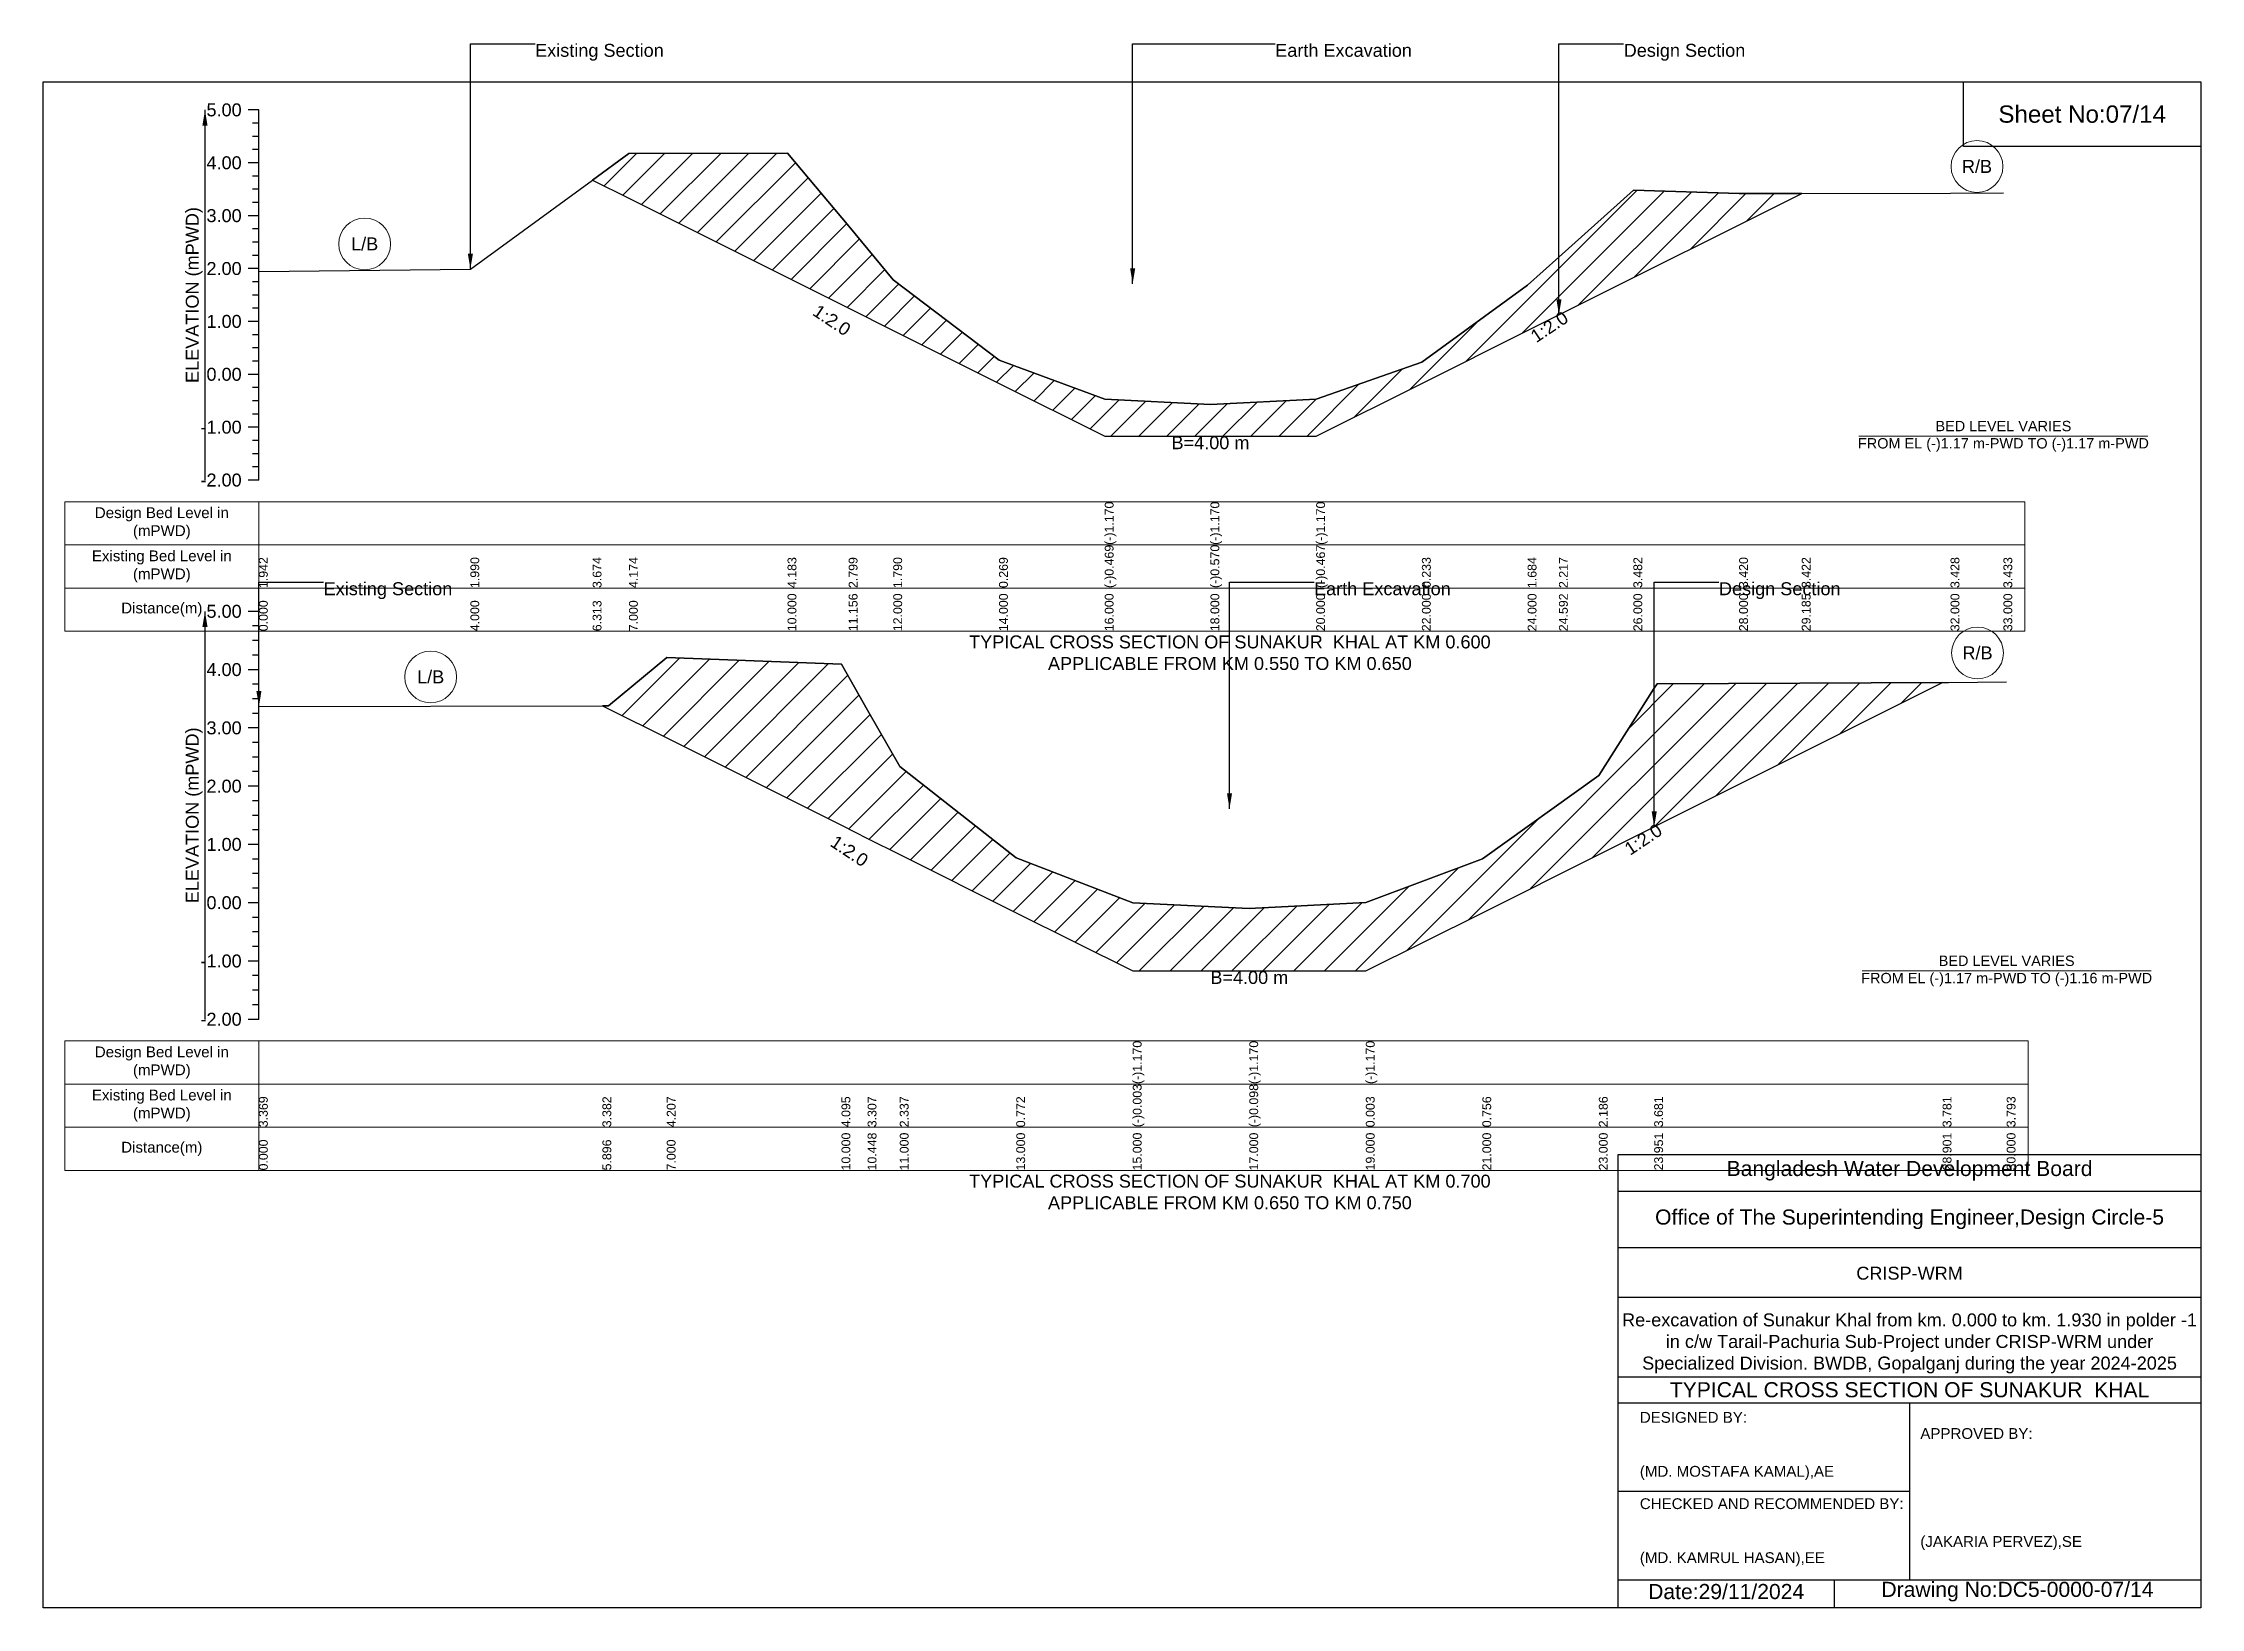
# Model space of a CAD drawing. Header units: inches. Extents: x 91000 to 238000, y -5656 to 143.
# Drawn here: x 160000 to 168000, y -5656 to 143 of the extents above; entities that cross this region are included whole.
import ezdxf

# ---------------------------------------------------------------- set-up
doc = ezdxf.new("R2010")
doc.units = ezdxf.units.IN
doc.header["$LTSCALE"] = 7
doc.header["$MEASUREMENT"] = 0
for name, color, linetype, lineweight in [('Cross section Data Border', 7, 'Continuous', 9), ('Cross Section Labels', 7, 'Continuous', 9), ('Existing_Bed_Level for Xsection', 7, 'Continuous', 25)]:
    doc.layers.add(name, color=color, linetype=linetype, lineweight=lineweight)
doc.styles.get("Standard").update_dxf_attribs({"font": 'arial.ttf'})
doc.dimstyles.get("Standard").update_dxf_attribs({"dimtxt": 0.18, "dimasz": 0.18, "dimexe": 0.18, "dimexo": 0.0625, "dimgap": 0.09, "dimtad": 0, "dimtih": 1, "dimtoh": 1, "dimdec": 4, "dimzin": 0, "dimdsep": 46, "dimtxsty": 'Standard', "dimcen": 0.09, "dimadec": 0, "dimazin": 0, "dimtfac": 1, "dimtdec": 4, "dimtofl": 0, "dimtmove": 0, "dimatfit": 3, "dimfxl": 1, "dimtolj": 1, "dimtzin": 0, "dimarcsym": 0})

msp = doc.modelspace()

# ---------------------------------------------------------------- texts
at = {"attachment_point": 5}
for s, insert, char_height in [('Sheet No:07/14', (167560, -120), 64), ('Bangladesh Water Development Board', (166920, -4036), 56), ('Office of The Superintending Engineer,Design Circle-5', (166920, -4216), 56)]:
    msp.add_mtext(s, dxfattribs=dict(at, insert=insert, char_height=char_height))
for s, insert, char_height, width, attachment_point in [('CRISP-WRM', (166920, -4416), 48, 2240, 5), ('Re-excavation of Sunakur Khal from km. 0.000 to km. 1.930 in polder -1  in c/w Tarail-Pachuria Sub-Project under CRISP-WRM under Specialized Division. BWDB, Gopalganj during the year 2024-2025', (166920, -4676), 48, 2160, 5), ('TYPICAL CROSS SECTION OF SUNAKUR  KHAL', (166920, -4848), 56, 2240, 5), ('DESIGNED BY:^J^J^J(MD. MOSTAFA KAMAL),AE', (165920, -5056), 40, 1120, 4), ('APPROVED BY:^J^J^J^J^J^J(JAKARIA PERVEZ),SE', (166960, -5216), 40, 1120, 4), ('CHECKED AND RECOMMENDED BY:^J^J^J(MD. KAMRUL HASAN),EE', (165920, -5376), 40, 1120, 4), ('Date:29/11/2024', (166240, -5596), 56, 1120, 5), ('Drawing No:DC5-0000-07/14', (167320, -5596), 56, 1760, 5)]:
    msp.add_mtext(s, dxfattribs=dict(insert=insert, char_height=char_height, width=width, attachment_point=attachment_point))
at = {"layer": 'Cross section Data Border', "char_height": 40, "width": 640, "attachment_point": 5}
for s, insert in [('Design Bed Level in (mPWD)', (160440, -1636.3)), ('Existing Bed Level in (mPWD)', (160440, -1796.3)), ('Distance(m)', (160440, -1956.3)), ('Design Bed Level in (mPWD)', (160440, -3634.8)), ('Existing Bed Level in (mPWD)', (160440, -3794.8)), ('Distance(m)', (160440, -3954.8))]:
    msp.add_mtext(s, dxfattribs=dict(at, insert=insert))
at = {"layer": 'Cross Section Labels'}
for s, insert, char_height, attachment_point in [('Existing Section', (161824, 140.7), 48, 1), ('Earth Excavation', (164568, 140.7), 48, 1), ('Design Section', (165860.1, 140.7), 48, 1), ('R/B', (167170, -313.9), 48, 5), ('L/B', (161192, -600.9), 48, 5), ('BED LEVEL VARIES ^JFROM EL (-)1.17 m-PWD TO (-)1.17 m-PWD', (167268, -1313.6), 38.4, 5), ('B=4.00 m', (164328, -1313.6), 48, 2), ('Existing Section', (161040, -1854.8), 48, 1), ('Earth Excavation', (164712, -1854.8), 48, 1), ('Design Section', (166213.3, -1854.8), 48, 1), ('TYPICAL CROSS SECTION OF SUNAKUR  KHAL AT KM 0.600^JAPPLICABLE FROM KM 0.550 TO KM 0.650', (164400, -2116.3), 48, 5), ('R/B', (167172, -2116.8), 48, 5), ('L/B', (161436.8, -2205.7), 48, 5), ('BED LEVEL VARIES ^JFROM EL (-)1.17 m-PWD TO (-)1.16 m-PWD', (167280, -3295.6), 38.4, 5), ('B=4.00 m', (164472, -3295.6), 48, 2), ('TYPICAL CROSS SECTION OF SUNAKUR  KHAL AT KM 0.700^JAPPLICABLE FROM KM 0.650 TO KM 0.750', (164400, -4114.8), 48, 5)]:
    msp.add_mtext(s, dxfattribs=dict(at, insert=insert, char_height=char_height, attachment_point=attachment_point))
at = {"layer": 'Cross Section Labels', "char_height": 48, "attachment_point": 2}
for insert, rotation in [((162937.6, -863.4), 326.30993), ((165571.1, -888), 33.69007), ((163002.8, -2831), 326.30993), ((165919.3, -2787.9), 33.69007)]:
    msp.add_mtext('1:2.0', dxfattribs=dict(at, insert=insert, rotation=rotation))
at = {"layer": 'Existing_Bed_Level for Xsection', "char_height": 48, "attachment_point": 6}
for s, insert in [('5.00', (160736, -104.3)), ('4.00', (160736, -300.3)), ('3.00', (160736, -496.3)), ('2.00', (160736, -692.3)), ('1.00', (160736, -888.3)), ('0.00', (160736, -1084.3)), ('-1.00', (160736, -1280.3)), ('-2.00', (160736, -1476.3)), ('5.00', (160736, -1962.8)), ('4.00', (160736, -2178.8)), ('3.00', (160736, -2394.8)), ('2.00', (160736, -2610.8)), ('1.00', (160736, -2826.8)), ('0.00', (160736, -3042.8)), ('-1.00', (160736, -3258.8)), ('-2.00', (160736, -3474.8))]:
    msp.add_mtext(s, dxfattribs=dict(at, insert=insert))
at = {"layer": 'Existing_Bed_Level for Xsection', "rotation": 90}
for s, insert, char_height, attachment_point in [('ELEVATION (mPWD)', (160560, -790.3), 48, 5), ('(-)1.170', (163936, -1716.3), 32.8, 1), ('(-)1.170', (164328, -1716.3), 32.8, 1), ('(-)1.170', (164720, -1716.3), 32.8, 1), ('(-)0.469', (163936, -1876.3), 32.8, 1), ('(-)0.570', (164328, -1876.3), 32.8, 1), ('(-)0.467', (164720, -1876.3), 32.8, 1), ('1.942', (160800, -1876.3), 32.8, 1), ('1.990', (161584, -1876.3), 32.8, 1), ('3.674', (162037.3, -1876.3), 32.8, 1), ('4.174', (162172, -1876.3), 32.8, 1), ('4.183', (162760, -1876.3), 32.8, 1), ('2.799', (162986.6, -1876.3), 32.8, 1), ('1.790', (163152, -1876.3), 32.8, 1), ('0.269', (163544, -1876.3), 32.8, 1), ('0.233', (165112, -1876.3), 32.8, 1), ('1.684', (165504, -1876.3), 32.8, 1), ('2.217', (165620.1, -1876.3), 32.8, 1), ('3.482', (165896, -1876.3), 32.8, 1), ('3.420', (166288, -1876.3), 32.8, 1), ('3.422', (166520.2, -1876.3), 32.8, 1), ('3.428', (167072, -1876.3), 32.8, 1), ('3.433', (167268, -1876.3), 32.8, 1), ('10.000', (162760, -2036.3), 32.8, 1), ('11.156', (162986.6, -2036.3), 32.8, 1), ('12.000', (163152, -2036.3), 32.8, 1), ('14.000', (163544, -2036.3), 32.8, 1), ('16.000', (163936, -2036.3), 32.8, 1), ('18.000', (164328, -2036.3), 32.8, 1), ('20.000', (164720, -2036.3), 32.8, 1), ('22.000', (165112, -2036.3), 32.8, 1), ('24.000', (165504, -2036.3), 32.8, 1), ('24.592', (165620.1, -2036.3), 32.8, 1), ('26.000', (165896, -2036.3), 32.8, 1), ('28.000', (166288, -2036.3), 32.8, 1), ('29.185', (166520.2, -2036.3), 32.8, 1), ('32.000', (167072, -2036.3), 32.8, 1), ('33.000', (167268, -2036.3), 32.8, 1), ('0.000', (160800, -2036.3), 32.8, 1), ('4.000', (161584, -2036.3), 32.8, 1), ('6.313', (162037.3, -2036.3), 32.8, 1), ('7.000', (162172, -2036.3), 32.8, 1), ('ELEVATION (mPWD)', (160560, -2718.8), 48, 5), ('(-)1.170', (164040, -3714.8), 32.8, 1), ('(-)1.170', (164472, -3714.8), 32.8, 1), ('(-)1.170', (164904, -3714.8), 32.8, 1), ('(-)0.003', (164040, -3874.8), 32.8, 1), ('(-)0.098', (164472, -3874.8), 32.8, 1), ('3.369', (160800, -3874.8), 32.8, 1), ('3.382', (162073.6, -3874.8), 32.8, 1), ('4.207', (162312, -3874.8), 32.8, 1), ('4.095', (162960, -3874.8), 32.8, 1), ('3.307', (163056.8, -3874.8), 32.8, 1), ('2.337', (163176, -3874.8), 32.8, 1), ('0.772', (163608, -3874.8), 32.8, 1), ('0.003', (164904, -3874.8), 32.8, 1), ('0.756', (165336, -3874.8), 32.8, 1), ('2.186', (165768, -3874.8), 32.8, 1), ('3.681', (165973.3, -3874.8), 32.8, 1), ('3.781', (167042.6, -3874.8), 32.8, 1), ('3.793', (167280, -3874.8), 32.8, 1), ('10.000', (162960, -4034.8), 32.8, 1), ('10.448', (163056.8, -4034.8), 32.8, 1), ('11.000', (163176, -4034.8), 32.8, 1), ('13.000', (163608, -4034.8), 32.8, 1), ('15.000', (164040, -4034.8), 32.8, 1), ('17.000', (164472, -4034.8), 32.8, 1), ('19.000', (164904, -4034.8), 32.8, 1), ('21.000', (165336, -4034.8), 32.8, 1), ('23.000', (165768, -4034.8), 32.8, 1), ('23.951', (165973.3, -4034.8), 32.8, 1), ('28.901', (167042.6, -4034.8), 32.8, 1), ('30.000', (167280, -4034.8), 32.8, 1), ('0.000', (160800, -4034.8), 32.8, 1), ('5.896', (162073.6, -4034.8), 32.8, 1), ('7.000', (162312, -4034.8), 32.8, 1)]:
    msp.add_mtext(s, dxfattribs=dict(at, insert=insert, char_height=char_height, attachment_point=attachment_point))

# ---------------------------------------------------------------- hatches: boundary and pattern name
at = {"layer": 'Existing_Bed_Level for Xsection'}
h = msp.add_hatch(dxfattribs=at)
h.set_pattern_fill('ANSI31', color=256, scale=588, style=0)
h.paths.add_polyline_path([(162037.3, -364.2), (162172, -431.6), (162760, -725.6), (162986.6, -838.9), (163152, -921.6), (163544, -1117.6), (163936, -1313.6), (164328, -1313.6), (164720, -1313.6), (165112, -1117.6), (165504, -921.6), (165620.1, -863.5), (165896, -725.6), (166288, -529.6), (166520.2, -413.5), (166288, -414), (165896, -401.8), (165620.1, -649.8), (165504, -754.2), (165112, -1038.6), (164720, -1175.8), (164328, -1196), (163936, -1176.2), (163544, -1031.6), (163152, -733.4), (162986.6, -535.6), (162760, -264.4), (162172, -266.2)])
h = msp.add_hatch(dxfattribs=at)
h.set_pattern_fill('ANSI31', color=256, scale=648, style=0)
h.paths.add_polyline_path([(162073.6, -2312.4), (162096, -2323.6), (162312, -2431.6), (162960, -2755.6), (163056.8, -2804), (163176, -2863.6), (163608, -3079.6), (164040, -3295.6), (164472, -3295.6), (164904, -3295.6), (165336, -3079.6), (165768, -2863.6), (165973.3, -2760.9), (165984, -2755.6), (167042.6, -2226.2), (165984, -2230.9), (165973.3, -2247.7), (165768, -2570.7), (165336, -2879.5), (164904, -3042.2), (164472, -3064), (164040, -3043.5), (163608, -2876.1), (163176, -2538), (163056.8, -2328.5), (162960, -2158.3), (162312, -2134.1), (162096, -2312.3)])

# ---------------------------------------------------------------- linework, layer by layer
for points in [[(160000, 0), (168000, 0), (168000, -5656), (160000, -5656)], [(167120, 0), (168000, 0), (168000, -240), (167120, -240)]]:
    msp.add_lwpolyline(points, close=True)
for points in [[(165840, -5656), (165840, -3976), (168000, -3976)], [(165840, -4112), (168000, -4112)], [(165840, -4320), (168000, -4320)], [(165840, -4504), (168000, -4504)], [(165840, -4800), (168000, -4800)], [(165840, -4896), (168000, -4896)], [(166920, -4896), (166920, -5552)], [(165840, -5224), (166920, -5224)], [(165840, -5552), (168000, -5552)], [(166640, -5552), (166640, -5656)]]:
    msp.add_lwpolyline(points)
at = {"layer": 'Cross section Data Border'}
for points in [[(160080, -1556.3), (167348, -1556.3), (167348, -2036.3), (160080, -2036.3)], [(160080, -3554.8), (167360, -3554.8), (167360, -4034.8), (160080, -4034.8)]]:
    msp.add_lwpolyline(points, close=True, dxfattribs=at)
for points in [[(160800, -1556.3), (160800, -2036.3)], [(160080, -1716.3), (167348, -1716.3)], [(160080, -1876.3), (167348, -1876.3)], [(160800, -3554.8), (160800, -4034.8)], [(160080, -3714.8), (167360, -3714.8)], [(160080, -3874.8), (167360, -3874.8)]]:
    msp.add_lwpolyline(points, dxfattribs=at)
at = {"layer": 'Cross Section Labels'}
for points in [[(166732.2, -1313.6), (167803.8, -1313.6)], [(166744.2, -3295.6), (167815.8, -3295.6)]]:
    msp.add_lwpolyline(points, dxfattribs=at)
for centre in [(167170, -313.9), (161192, -600.9), (167172, -2116.8), (161436.8, -2205.7)]:
    msp.add_circle(centre, 96, dxfattribs=at)
at = {"layer": 'Existing_Bed_Level for Xsection'}
for points in [[(160800, -104.3), (160760, -104.3)], [(160800, -153.3), (160776, -153.3)], [(160800, -1476.3), (160800, -1280.3), (160800, -1084.3), (160800, -888.3), (160800, -692.3), (160800, -496.3), (160800, -300.3), (160800, -104.3)], [(160800, -202.3), (160776, -202.3)], [(160800, -300.3), (160760, -300.3)], [(160800, -251.3), (160776, -251.3)], [(160800, -703.6), (161584, -694.2), (162037.3, -364.2), (162172, -266.2), (162760, -264.4), (162986.6, -535.6), (163152, -733.4), (163544, -1031.6), (163936, -1176.2), (163936, -1176.2), (164328, -1196), (164328, -1196), (164720, -1175.8), (164720, -1175.8), (165112, -1038.6), (165504, -754.2), (165620.1, -649.8), (165896, -401.8), (166288, -414), (166520.2, -413.5), (167072, -412.4), (167268, -411.4)], [(160800, -349.3), (160776, -349.3)], [(160800, -398.3), (160776, -398.3)], [(160800, -447.3), (160776, -447.3)], [(160800, -496.3), (160760, -496.3)], [(160800, -545.3), (160776, -545.3)], [(160800, -594.3), (160776, -594.3)], [(160800, -692.3), (160760, -692.3)], [(160800, -643.3), (160776, -643.3)], [(160800, -741.3), (160776, -741.3)], [(160800, -790.3), (160776, -790.3)], [(160800, -839.3), (160776, -839.3)], [(160800, -888.3), (160760, -888.3)], [(160800, -937.3), (160776, -937.3)], [(160800, -986.3), (160776, -986.3)], [(160800, -1035.3), (160776, -1035.3)], [(160800, -1084.3), (160760, -1084.3)], [(160800, -1133.3), (160776, -1133.3)], [(160800, -1182.3), (160776, -1182.3)], [(160800, -1231.3), (160776, -1231.3)], [(160800, -1280.3), (160760, -1280.3)], [(160800, -1329.3), (160776, -1329.3)], [(160800, -1378.3), (160776, -1378.3)], [(160800, -1427.3), (160776, -1427.3)], [(160800, -1476.3), (160760, -1476.3)], [(160800, -1962.8), (160760, -1962.8)], [(160800, -3474.8), (160800, -3258.8), (160800, -3042.8), (160800, -2826.8), (160800, -2610.8), (160800, -2394.8), (160800, -2178.8), (160800, -1962.8)], [(160800, -2016.8), (160776, -2016.8)], [(160800, -2070.8), (160776, -2070.8)], [(160800, -2124.8), (160776, -2124.8)], [(160800, -2315.1), (162073.6, -2312.4), (162096, -2312.3), (162312, -2134.1), (162960, -2158.3), (163056.8, -2328.5), (163176, -2538), (163608, -2876.1), (164040, -3043.5), (164040, -3043.5), (164472, -3064), (164472, -3064), (164904, -3042.2), (164904, -3042.2), (165336, -2879.5), (165768, -2570.7), (165973.3, -2247.7), (165984, -2230.9), (167042.6, -2226.2), (167064, -2226.1), (167280, -2223.5)], [(160800, -2178.8), (160760, -2178.8)], [(160800, -2232.8), (160776, -2232.8)], [(160800, -2286.8), (160776, -2286.8)], [(160800, -2394.8), (160760, -2394.8)], [(160800, -2340.8), (160776, -2340.8)], [(160800, -2448.8), (160776, -2448.8)], [(160800, -2502.8), (160776, -2502.8)], [(160800, -2556.8), (160776, -2556.8)], [(160800, -2610.8), (160760, -2610.8)], [(160800, -2664.8), (160776, -2664.8)], [(160800, -2718.8), (160776, -2718.8)], [(160800, -2772.8), (160776, -2772.8)], [(160800, -2826.8), (160760, -2826.8)], [(160800, -2880.8), (160776, -2880.8)], [(160800, -2934.8), (160776, -2934.8)], [(160800, -2988.8), (160776, -2988.8)], [(160800, -3042.8), (160760, -3042.8)], [(160800, -3096.8), (160776, -3096.8)], [(160800, -3150.8), (160776, -3150.8)], [(160800, -3258.8), (160760, -3258.8)], [(160800, -3204.8), (160776, -3204.8)], [(160800, -3312.8), (160776, -3312.8)], [(160800, -3366.8), (160776, -3366.8)], [(160800, -3420.8), (160776, -3420.8)], [(160800, -3474.8), (160760, -3474.8)]]:
    msp.add_lwpolyline(points, dxfattribs=at)
for points in [[(162037.3, -364.2), (162037.3, -364.2), (162172, -431.6), (162760, -725.6), (162986.6, -838.9), (163152, -921.6), (163544, -1117.6), (163936, -1313.6), (163936, -1313.6), (164328, -1313.6), (164328, -1313.6), (164720, -1313.6), (164720, -1313.6), (165112, -1117.6), (165504, -921.6), (165620.1, -863.5), (165896, -725.6), (166288, -529.6), (166520.2, -413.5), (166520.2, -413.5), (166520.2, -413.5), (166288, -414), (165896, -401.8), (165620.1, -649.8), (165504, -754.2), (165112, -1038.6), (164720, -1175.8), (164720, -1175.8), (164328, -1196), (164328, -1196), (163936, -1176.2), (163936, -1176.2), (163544, -1031.6), (163152, -733.4), (162986.6, -535.6), (162760, -264.4), (162172, -266.2), (162037.3, -364.2)], [(162073.6, -2312.4), (162096, -2323.6), (162312, -2431.6), (162960, -2755.6), (163056.8, -2804), (163176, -2863.6), (163608, -3079.6), (164040, -3295.6), (164040, -3295.6), (164472, -3295.6), (164472, -3295.6), (164904, -3295.6), (164904, -3295.6), (165336, -3079.6), (165768, -2863.6), (165973.3, -2760.9), (165984, -2755.6), (167042.6, -2226.2), (165984, -2230.9), (165973.3, -2247.7), (165768, -2570.7), (165336, -2879.5), (164904, -3042.2), (164904, -3042.2), (164472, -3064), (164472, -3064), (164040, -3043.5), (164040, -3043.5), (163608, -2876.1), (163176, -2538), (163056.8, -2328.5), (162960, -2158.3), (162312, -2134.1), (162096, -2312.3)]]:
    msp.add_lwpolyline(points, close=True, dxfattribs=at)

msp.set_redraw_order([(e.dxf.handle, doc.entitydb.next_handle()) for e in msp.query("TEXT MTEXT ATTDEF DIMENSION ARC_DIMENSION")])  # texts and dimensions are drawn at this point

# ---------------------------------------------------------------- leaders
at = {"layer": 'Cross Section Labels', "annotation_type": 0, "has_hookline": 1, "hookline_direction": 0}
for points, text_width in [([(161584, -694.2), (161584, 140.7), (161823.9, 140.7)], 467.2), ([(164039.5, -748.6), (164039.5, 140.7), (164567.9, 140.7)], 497), ([(165620.1, -863.5), (165620.1, 140.7), (165860, 140.7)], 441.2), ([(160800, -2315.1), (160800, -1854.8), (161039.9, -1854.8)], 467.2), ([(164398.6, -2694.2), (164398.6, -1854.8), (164711.9, -1854.8)], 497), ([(165973.3, -2760.9), (165973.3, -1854.8), (166213.2, -1854.8)], 441.2)]:
    msp.add_leader(points, dimstyle='Standard', override={"dimasz": 57.6}, dxfattribs=dict(at, text_width=text_width))
at = {"layer": 'Existing_Bed_Level for Xsection'}
for points in [[(160600, -104.3), (160600, -1476.3)], [(160600, -1962.8), (160600, -3474.8)]]:
    msp.add_leader(points, dimstyle='Standard', override={"dimasz": 57.6}, dxfattribs=at)

doc.saveas('drawing.dxf')
